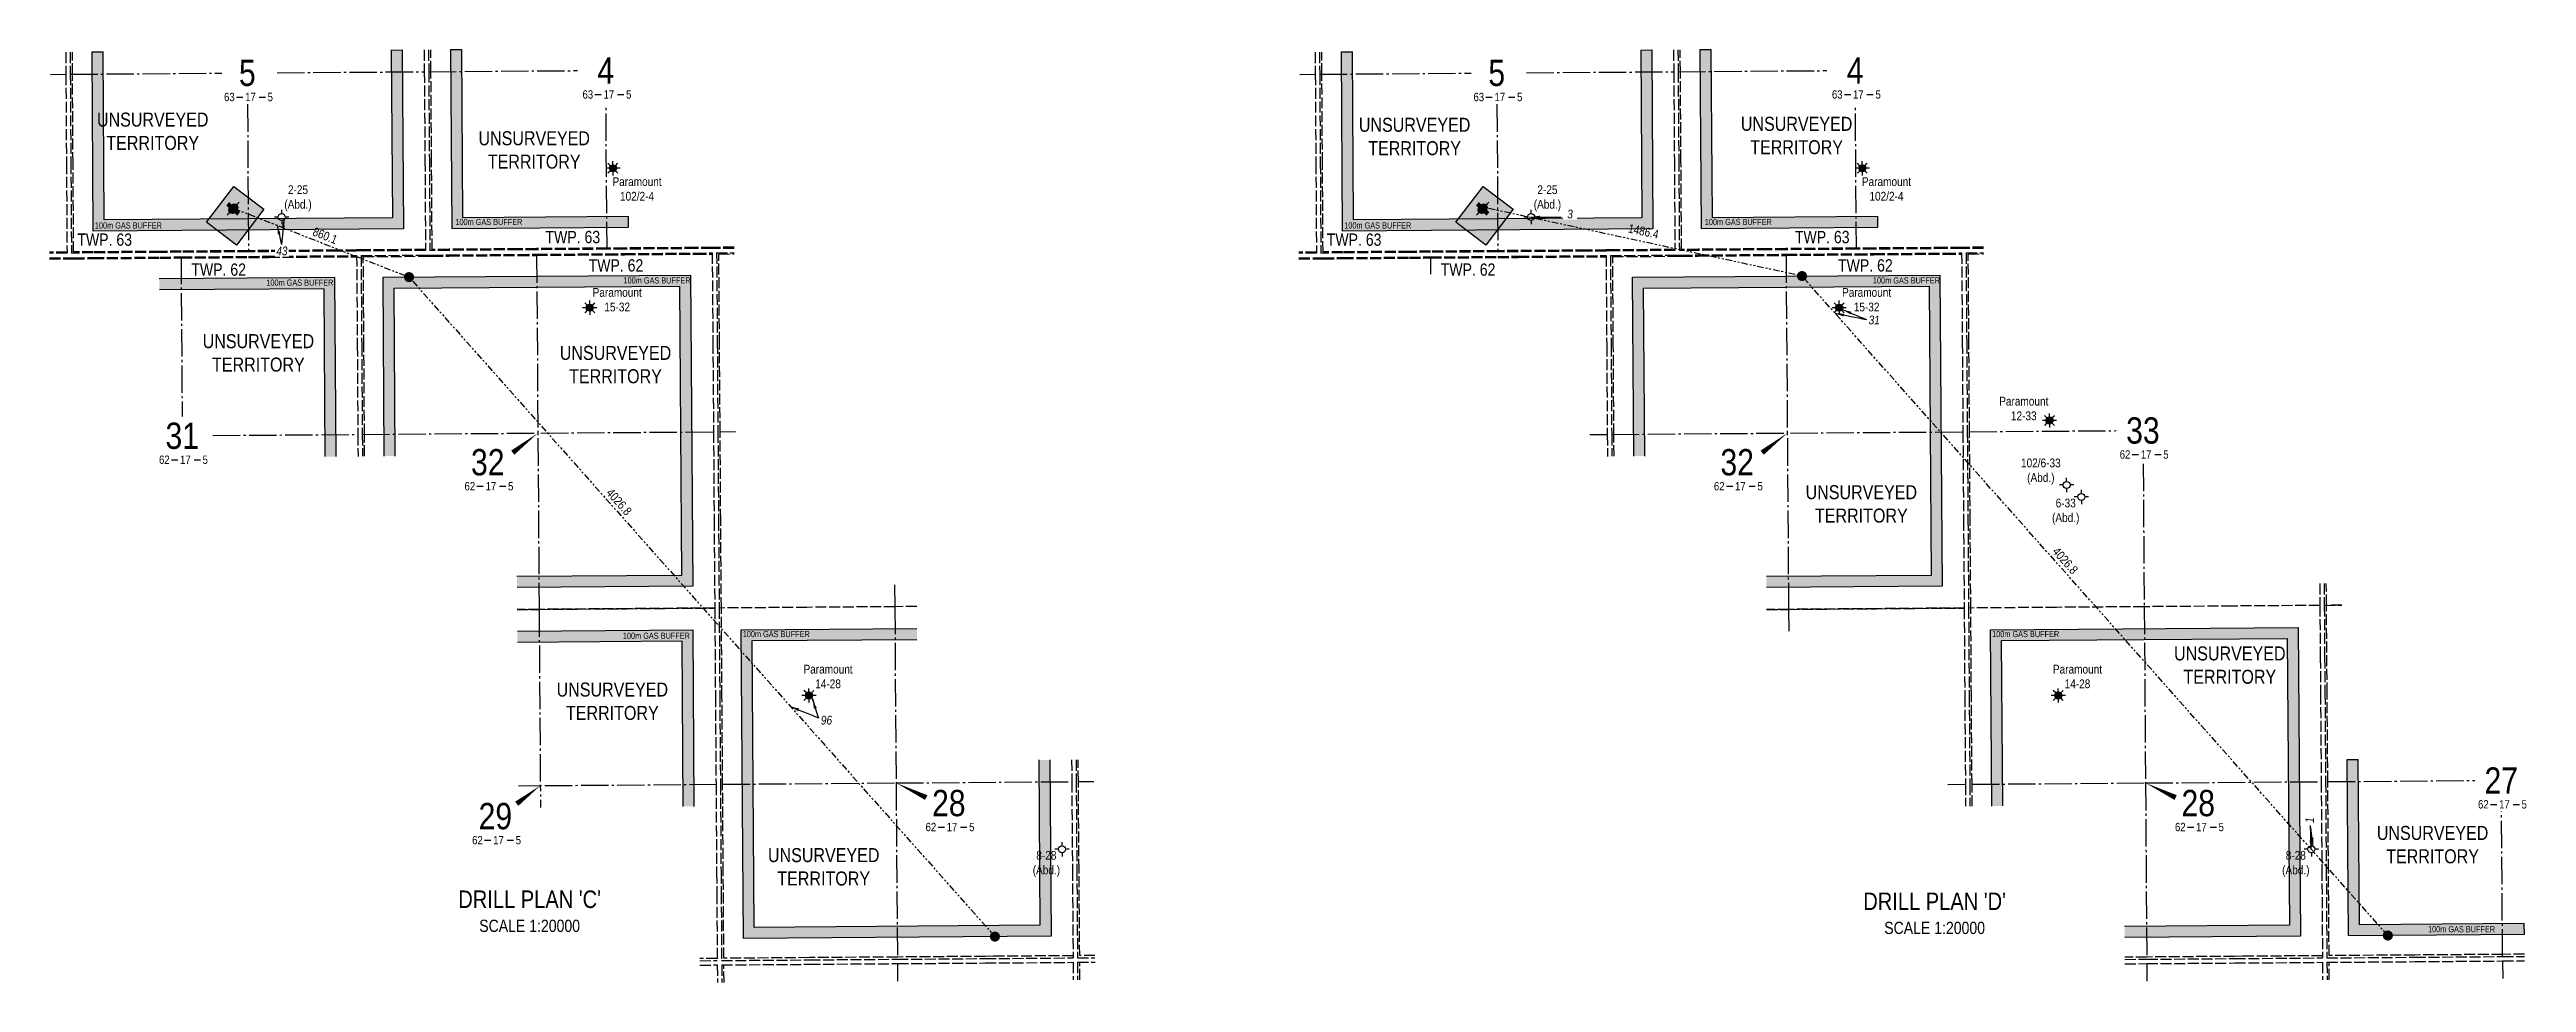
# Model space of a CAD drawing. Extents: x 522868 to 559106, y 6019929 to 6031707.
# Drawn here: x 547804 to 559106, y 6020583 to 6024839 of the extents above; entities that cross this region are included whole.
import ezdxf
from ezdxf.enums import TextEntityAlignment as Align

# ---------------------------------------------------------------- set-up
doc = ezdxf.new("R2010")
doc.units = 0
doc.header["$LTSCALE"] = 5
for name, pattern in [('foc-DRILLPATH', [14.75, 6, -1.75, 1.75, -1.75, 1.75, -1.75]), ('foc-QUARTERLINE', [33, 25, -3, 2, -3]), ('foc-UNSURVEYED', [12.5, 10, -2.5])]:
    doc.linetypes.add(name, pattern=pattern)
for name, color, linetype in [('10', 1, 'Continuous'), ('9', 3, 'Continuous'), ('ABADATA-DRILL-T', 8, 'Continuous'), ('AS-TARGET-GAS', 182, 'Continuous'), ('AS-TARGET-GAS-H', 181, 'Continuous'), ('D-TXT', 6, 'Continuous'), ('DETAIL-T', 7, 'Continuous'), ('L-BD', 7, 'Continuous'), ('L-MON', 1, 'Continuous'), ('L-SECLBL', 7, 'Continuous'), ('L-SECQ', 8, 'foc-QUARTERLINE'), ('L-UNS-T', 3, 'Continuous'), ('L-USEC', 7, 'foc-UNSURVEYED'), ('P-BUFFER-H 100m', 191, 'Continuous'), ('P-PDRILLPATH', 12, 'foc-DRILLPATH'), ('P-PROPOSED', 10, 'Continuous'), ('P-PROPOSED-H', 21, 'Continuous')]:
    doc.layers.add(name, color=color, linetype=linetype)
doc.layers.add('T-TIE-T', color=201, linetype='Continuous', lineweight=18)
doc.styles.add('80CG', font='ARIALN.TTF', dxfattribs={"height": 10})
doc.styles.add('80L', font='ARIALN.TTF', dxfattribs={"height": 10})
doc.styles.add('80LS', font='ARIALNI.TTF', dxfattribs={"height": 10})
doc.styles.add('SIMPLEX', font='ARIALN.TTF')
doc.dimstyles.new('Compass 5 000', dxfattribs={"dimscale": 5, "dimtxt": 9, "dimasz": 2, "dimexe": 0.2, "dimexo": 0.0625, "dimgap": 0.5, "dimtad": 0, "dimtih": 1, "dimtoh": 1, "dimzin": 0, "dimdsep": 46, "dimtxsty": '80CG', "dimcen": 0.1, "dimse1": 1, "dimse2": 1, "dimclrd": 256, "dimclrt": 256, "dimaunit": 1, "dimadec": 4, "dimazin": 0, "dimtfac": 0.06, "dimtofl": 0, "dimtmove": 0, "dimatfit": 1, "dimfxl": 0.2, "dimtolj": 1, "dimtzin": 0, "dimlwd": -1, "dimarcsym": 0})

msp = doc.modelspace()

# ---------------------------------------------------------------- texts
at = {"layer": 'ABADATA-DRILL-T', "linetype": 'Continuous', "attachment_point": 1, "style": '80L'}
for s, width, gutter_width, insert, char_height in [('\\pxqc;2-25 (Abd.)', 122.32732, 199.895, (548876.837, 6024220.165), 39.97892), ('\\pxqc;Paramount\\P102/2-4', 224.27449, 200, (550372.778, 6024256.916), 40), ('\\pxqc;2-25 (Abd.)', 122.32732, 199.895, (554577.608, 6024220.165), 39.97892), ('\\pxqc;Paramount\\P102/2-4', 224.27449, 200, (556073.55, 6024256.916), 40), ('\\pxqc;Paramount\\P15-32', 224.27449, 200, (550282.268, 6023751.537), 40), ('\\pxqc;Paramount\\P15-32', 224.27449, 200, (555983.04, 6023751.537), 40), ('\\pxqc;Paramount\\P12-33', 224.27449, 200, (556700.159, 6023255.151), 40), ('\\pxqc;102/6-33\\P(Abd.)', 179.1176, 200, (556800.568, 6022973.443), 40), ('\\pxqc;6-33\\P(Abd.)', 122.39181, 200, (556942.464, 6022790.592), 40), ('\\pxqc;Paramount\\P14-28', 224.27449, 200, (551244.437, 6022032.431), 40), ('\\pxqc;Paramount\\P14-28', 224.27449, 200, (556945.209, 6022032.431), 40), ('\\pxqc;8-28\\P(Abd.)', 122.39181, 200, (552291.554, 6021183.142), 40), ('\\pxqc;8-28\\P(Abd.)', 122.39181, 200, (557992.325, 6021183.142), 40)]:
    msp.add_mtext_dynamic_manual_height_columns(s, width=width, gutter_width=gutter_width, heights=[0], dxfattribs=dict(at, insert=insert, char_height=char_height))
at = {"layer": 'AS-TARGET-GAS', "char_height": 27.98525, "attachment_point": 1, "style": '80L'}
for insert in [(548011.16, 6024050.957), (549656.023, 6024066.846), (553711.932, 6024050.957), (555356.795, 6024066.846), (548793.651, 6023790.087), (550423.214, 6023800.144), (556123.986, 6023800.144), (550420.39, 6022178.936), (550967.17, 6022186.752), (556667.942, 6022186.752), (558656.816, 6020840.39)]:
    msp.add_mtext_dynamic_manual_height_columns('100m GAS BUFFER', width=350.55628, gutter_width=189.9, heights=[0], dxfattribs=dict(at, insert=insert))
at = {"layer": 'D-TXT', "color": 3, "char_height": 55.9705, "attachment_point": 1, "style": '80L'}
for s, insert in [('TWP. 63', (547931.314, 6024000.23)), ('TWP. 63', (550067.199, 6024012.039)), ('TWP. 63', (553632.086, 6024000.23)), ('TWP. 63', (555767.97, 6024012.039)), ('TWP. 62', (548451.241, 6023863.567)), ('TWP. 62', (550264.086, 6023882.639)), ('TWP. 62', (554152.012, 6023863.567)), ('TWP. 62', (555964.857, 6023882.639))]:
    msp.add_mtext_dynamic_manual_height_columns(s, width=405.36786, gutter_width=189.9, heights=[0], dxfattribs=dict(at, insert=insert))
at = {"layer": 'DETAIL-T', "color": 3, "char_height": 79.95784, "width": 1049.24096, "attachment_point": 5, "style": '80CG'}
for s, insert in [("\\pxqc;DRILL PLAN 'C'\\P{\\H0.7x;SCALE 1:20000}", (549994.891, 6020907.787)), ("\\pxqc;DRILL PLAN 'D'\\P{\\H0.7x;SCALE 1:20000}", (556405.475, 6020898.411))]:
    msp.add_mtext(s, dxfattribs=dict(at, insert=insert))
at = {"layer": 'L-BD', "linetype": 'Continuous', "style": '80L'}
for s, rotation, p in [('860.1', 338.5713, (549061.713, 6023990.6)), ('1486.4', 347.8325, (555077.211, 6024010.286)), ('4026.8', 311.6191, (550403.02, 6022775.577)), ('4026.8', 311.6191, (557001.531, 6022507.958))]:
    msp.add_text(s, height=39.9789, rotation=rotation, dxfattribs=at).set_placement(p, align=Align.MIDDLE)
at = {"layer": 'L-UNS-T', "color": 3, "char_height": 63.96628, "attachment_point": 5, "style": '80L'}
for insert in [(548275.061, 6024466.219), (555775.816, 6024446.814), (550015.668, 6024380.992), (554032.797, 6024442.392), (548757.256, 6023455.186), (550386.706, 6023401.758), (556071.12, 6022766.162), (557752.299, 6022030.637), (550372.259, 6021865.774), (558677.551, 6021211.59), (551336.649, 6021110.45)]:
    msp.add_mtext_dynamic_manual_height_columns('\\pxqc;UNSURVEYED TERRITORY', width=505.38855, gutter_width=189.9, heights=[0], dxfattribs=dict(at, insert=insert))
at = {"layer": 'T-TIE-T', "linetype": 'Continuous', "insert": (556104.352, 6023625.628), "char_height": 39.9789, "attachment_point": 1, "style": '80LS'}
msp.add_mtext_dynamic_manual_height_columns('31', width=573.60878, gutter_width=799.578, heights=[0], dxfattribs=at)
at = {"layer": 'T-TIE-T', "linetype": 'Continuous', "insert": (558096.818, 6021311.082), "char_height": 39.97892, "attachment_point": 1, "rotation": 90, "style": '80L'}
msp.add_mtext_dynamic_manual_height_columns('{\\fArial Narrow|b0|i1|c0|p34;1}', width=61.43482, gutter_width=199.895, heights=[0], dxfattribs=at)

# ---------------------------------------------------------------- blocks, each defined once
blk = doc.blocks.new('L-SECLBL')
at = {"layer": '9', "color": 7}
for p, q in [((-5.1, -27.8), (-12.3, -27.8)), ((20.7, -27.8), (13.5, -27.8))]:
    blk.add_line(p, q, dxfattribs=at)
at = {"layer": '10', "color": 2, "style": 'SIMPLEX'}
blk.add_attdef('SEC', text='', height=30, dxfattribs=at).set_placement((0, 0), align=Align.MIDDLE)
at = {"layer": '10', "color": 5, "style": '80L'}
blk.add_attdef('TWP', text='', height=9.5, dxfattribs=at).set_placement((-14.4, -27.4), align=Align.MIDDLE_RIGHT)
blk.add_attdef('RGE', text='', height=9.5, dxfattribs=at).set_placement((3.6, -27.4), align=Align.MIDDLE_CENTER)
blk.add_attdef('MER', text='', height=9.5, dxfattribs=at).set_placement((23.2, -27.4), align=Align.MIDDLE_LEFT)
blk = doc.blocks.new('GAS')
h = blk.add_hatch(color=255)
h.dxf.hatch_style = 1
edge = h.paths.add_edge_path()
edge.add_arc((0, 0), 0.9, 0, 360)
for p, q in [((-0.81, 0), (-1.62, 0)), ((-0.57, 0.57), (-1.14, 1.14)), ((0, 0.81), (0, 1.62)), ((0.57, 0.57), (1.14, 1.14)), ((1.62, 0), (0.81, 0)), ((-0.57, -0.57), (-1.14, -1.14)), ((0, -0.81), (0, -1.62)), ((1.14, -1.14), (0.57, -0.57))]:
    blk.add_line(p, q)
blk.add_circle((0, 0), 0.8)
blk = doc.blocks.new('GABD')
for p, q in [((-0.81, 0), (-1.62, 0)), ((0, 0.81), (0, 1.62)), ((1.62, 0), (0.81, 0)), ((0, -0.81), (0, -1.62))]:
    blk.add_line(p, q)
blk.add_circle((0, 0), 0.8)
blk = doc.blocks.new('plbh')
at = {"layer": 'L-MON'}
h = blk.add_hatch(color=255, dxfattribs=at)
h.dxf.hatch_style = 1
edge = h.paths.add_edge_path()
edge.add_arc((0, 0), 1.16, 0, 360)
h = blk.add_hatch(color=256, dxfattribs=at)
h.dxf.hatch_style = 1
h.paths.add_polyline_path([(-0.96, 0, 1), (0.96, 0, 1)])
h.paths.add_polyline_path([(0.91, 0, -1), (-0.91, 0, -1)], flags=16)
h.paths.add_polyline_path([(0.45, 0, -1), (-0.45, 0, -1)], flags=0)
h = blk.add_hatch(color=256, dxfattribs=at)
h.dxf.hatch_style = 1
h.paths.add_polyline_path([(-0.45, 0, 1), (0.45, 0, 1)])
h.paths.add_polyline_path([(0.4, 0, -1), (-0.4, 0, -1)], flags=16)
at = {"layer": 'L-MON', "color": 240}
for radius in [0.96, 0.91, 0.45, 0.4]:
    blk.add_circle((0, 0), radius, dxfattribs=at)
blk = doc.blocks.new('WC')
at = {"layer": 'L-MON'}
h = blk.add_hatch(color=255, dxfattribs=at)
h.dxf.hatch_style = 1
edge = h.paths.add_edge_path()
edge.add_arc((0, 0), 0.9, 0, 360)
at = {"layer": 'L-MON', "color": 240, "flags": 128}
for points in [[(-0.62, 0.5), (-1.23, 1.12)], [(0.52, 0.61), (1.13, 1.21)], [(-1.18, -1.18), (-0.56, -0.57)], [(1.16, -1.18), (0.56, -0.57)]]:
    blk.add_lwpolyline(points, dxfattribs=at)
at = {"layer": 'L-MON', "color": 240}
for radius in [0.8, 0.373]:
    blk.add_circle((0, 0), radius, dxfattribs=at)

# ---------------------------------------------------------------- hatches: boundary and pattern name
at = {"layer": 'AS-TARGET-GAS-H', "linetype": 'Continuous'}
h = msp.add_hatch(color=256, dxfattribs=at)
h.dxf.hatch_style = 1
h.paths.add_polyline_path([(549363.767, 6024837.303), (549369.025, 6024071.265), (548053.229, 6024061.857), (548048.242, 6024828.873), (547998.269, 6024828.548), (548003.582, 6024011.527), (549419.341, 6024021.649), (549413.74, 6024837.646)])
h = msp.add_hatch(color=256, dxfattribs=at)
h.dxf.hatch_style = 1
h.paths.add_polyline_path([(549633.736, 6024839.147), (549639.335, 6024023.222), (550445.888, 6024028.988), (550445.53, 6024078.96), (549688.964, 6024073.552), (549683.708, 6024839.49)])
h = msp.add_hatch(color=256, dxfattribs=at)
h.dxf.hatch_style = 1
h.paths.add_polyline_path([(555064.539, 6024837.303), (555069.797, 6024071.265), (553754.001, 6024061.857), (553749.013, 6024828.873), (553699.041, 6024828.548), (553704.353, 6024011.527), (555120.112, 6024021.649), (555114.511, 6024837.646)])
h = msp.add_hatch(color=256, dxfattribs=at)
h.dxf.hatch_style = 1
h.paths.add_polyline_path([(555334.507, 6024839.147), (555340.106, 6024023.222), (556146.659, 6024028.988), (556146.302, 6024078.96), (555389.736, 6024073.552), (555384.48, 6024839.49)])
h = msp.add_hatch(color=256, dxfattribs=at)
h.dxf.hatch_style = 1
h.paths.add_polyline_path([(548305.184, 6023792.801), (548305.513, 6023742.829), (549056.704, 6023748.388), (549061.875, 6022982.424), (549111.847, 6022982.793), (549106.339, 6023798.73)])
h = msp.add_hatch(color=256, dxfattribs=at)
h.dxf.hatch_style = 1
h.paths.add_polyline_path([(549381.821, 6022984.792), (549376.656, 6023750.756), (550679.145, 6023760.397), (550688.527, 6022440.18), (549937.096, 6022434.613), (549937.443, 6022384.641), (550738.855, 6022390.577), (550728.762, 6023810.739), (549326.347, 6023800.359), (549331.848, 6022984.421)])
h = msp.add_hatch(color=256, dxfattribs=at)
h.dxf.hatch_style = 1
h.paths.add_polyline_path([(555082.592, 6022984.792), (555077.428, 6023750.756), (556379.916, 6023760.397), (556389.299, 6022440.18), (555637.868, 6022434.613), (555638.214, 6022384.641), (556439.626, 6022390.577), (556429.533, 6023810.739), (555027.119, 6023800.359), (555032.62, 6022984.421)])
h = msp.add_hatch(color=256, dxfattribs=at)
h.dxf.hatch_style = 1
h.paths.add_polyline_path([(550696.017, 6021386.18), (550745.989, 6021386.55), (550740.275, 6022190.688), (549938.827, 6022184.751), (549939.174, 6022134.779), (550690.658, 6022140.345)])
h = msp.add_hatch(color=256, dxfattribs=at)
h.dxf.hatch_style = 1
h.paths.add_polyline_path([(552317.806, 6021598.108), (552323.433, 6020843.951), (551019.895, 6020834.289), (551010.597, 6022142.716), (551762.077, 6022148.289), (551761.713, 6022198.262), (550960.27, 6022192.318), (550970.278, 6020783.946), (552373.778, 6020794.349), (552367.778, 6021598.478)])
h = msp.add_hatch(color=256, dxfattribs=at)
h.dxf.hatch_style = 1
h.paths.add_polyline_path([(556716.728, 6021388.551), (556711.369, 6022142.716), (558014.441, 6022152.38), (558024.205, 6020843.951), (557272.491, 6020838.379), (557272.855, 6020788.407), (558074.55, 6020794.349), (558064.04, 6022202.723), (556661.042, 6022192.318), (556666.756, 6021388.18)])
h = msp.add_hatch(color=256, dxfattribs=at)
h.dxf.hatch_style = 1
h.paths.add_polyline_path([(559095.894, 6020851.896), (558344.144, 6020846.323), (558338.517, 6021600.261), (558288.545, 6021599.888), (558294.545, 6020795.98), (559096.264, 6020801.924)])
at = {"layer": 'P-PROPOSED-H', "linetype": 'Continuous'}
h = msp.add_hatch(color=256, dxfattribs=at)
h.dxf.hatch_style = 1
h.paths.add_polyline_path([(548781.936, 6024110.767), (548657.283, 6023947.437), (548520.269, 6024052.005), (548644.921, 6024215.335)])
h = msp.add_hatch(color=256, dxfattribs=at)
h.dxf.hatch_style = 1
h.paths.add_polyline_path([(554482.707, 6024110.767), (554358.055, 6023947.437), (554221.04, 6024052.005), (554345.693, 6024215.335)])

# ---------------------------------------------------------------- linework, layer by layer
at = {"layer": 'L-SECLBL', "flags": 128}
for points in [[(550032.509, 6023089.571, 0, 23.987, 0), (549917.795, 6023000.3, 0, 0, 0)], [(555733.28, 6023089.571, 0, 23.987, 0), (555618.566, 6023000.3, 0, 0, 0)], [(550043.65, 6021481.3, 0, 23.987, 0), (549936.063, 6021398.385, 0, 0, 0)], [(551666.898, 6021493.332, 0, 23.987, 0), (551804.385, 6021426.758, 0, 0, 0)], [(557367.67, 6021493.332, 0, 23.987, 0), (557505.157, 6021426.758, 0, 0, 0)]]:
    msp.add_lwpolyline(points, format="xyseb", dxfattribs=at)
at = {"layer": 'L-SECQ'}
for p, q in [((551661.041, 6022297.465), (551666.898, 6021493.332)), ((557361.812, 6022297.465), (557367.67, 6021493.332)), ((550875.381, 6021487.464), (551666.898, 6021493.332)), ((551666.898, 6021493.332), (552468.467, 6021499.275)), ((551666.898, 6021493.332), (551672.683, 6020699.257)), ((556576.153, 6021487.464), (557367.67, 6021493.332)), ((557367.67, 6021493.332), (558169.239, 6021499.275)), ((557367.67, 6021493.332), (557373.454, 6020699.257))]:
    msp.add_line(p, q, dxfattribs=at)
at = {"layer": 'L-SECQ', "flags": 128}
for points in [[(547809.036, 6024726.144), (547878.876, 6024726.643)], [(547898.993, 6024726.786), (548589.904, 6024731.725)], [(548842.828, 6024733.533), (549514.371, 6024738.334)], [(549534.477, 6024738.478), (550213.226, 6024743.332)], [(549534.477, 6024738.478), (549614.369, 6024739.049)], [(553509.807, 6024726.144), (553579.648, 6024726.643)], [(553599.764, 6024726.786), (554290.676, 6024731.725)], [(554543.599, 6024733.533), (555215.143, 6024738.334)], [(555235.249, 6024738.478), (555913.997, 6024743.332)], [(555235.249, 6024738.478), (555315.14, 6024739.049)], [(548707.631, 6024589.575), (548712.129, 6023916.761)], [(550347.919, 6023928.338), (550343.297, 6024584.17)], [(554408.402, 6024589.575), (554412.9, 6023916.761)], [(556048.69, 6023928.338), (556044.069, 6024584.17)], [(548404.47, 6023893.489), (548409.257, 6023165.003)], [(550026.891, 6023900.467), (550032.509, 6023089.571), (550833.795, 6023095.503)], [(554105.242, 6023893.489), (554105.761, 6023814.497)], [(555727.662, 6023900.467), (555733.28, 6023089.571), (556534.566, 6023095.503)], [(548549.821, 6023078.593), (549211.118, 6023083.489)], [(549231.224, 6023083.638), (550032.509, 6023089.571), (550038.08, 6022285.435)], [(550863.954, 6023095.727), (550933.739, 6023096.244)], [(554832.051, 6023082.898), (554911.89, 6023083.489)], [(554931.996, 6023083.638), (555733.28, 6023089.571), (555738.851, 6022285.435)], [(556564.725, 6023095.727), (557233.416, 6023100.687)], [(557357.062, 6022949.655), (557361.812, 6022297.465)], [(551660.313, 6022397.409), (551661.041, 6022297.465)], [(550038.08, 6022285.435), (550043.65, 6021481.3), (550845.223, 6021487.24)], [(555738.851, 6022285.435), (555739.543, 6022185.49)], [(552498.626, 6021499.498), (552568.412, 6021500.015)], [(556466.156, 6021486.649), (556545.995, 6021487.24)], [(558199.398, 6021499.498), (558869.958, 6021504.471)], [(549943.706, 6021480.559), (550043.65, 6021481.3), (550044.343, 6021381.355)], [(558997.056, 6020701.239), (558991.998, 6021363.274)], [(551672.903, 6020669.098), (551673.484, 6020589.258)], [(557373.674, 6020669.098), (557374.256, 6020589.258)], [(558997.21, 6020681.133), (558997.82, 6020601.295)]]:
    msp.add_lwpolyline(points, dxfattribs=at)
at = {"layer": 'L-USEC'}
for p, q in [((547878.218, 6024827.769), (547878.876, 6024726.643)), ((547898.324, 6024827.898), (547898.982, 6024726.774)), ((547909.035, 6024726.858), (547908.376, 6024827.963)), ((549513.685, 6024838.332), (549514.371, 6024738.334)), ((549533.791, 6024838.462), (549534.477, 6024738.472)), ((549544.529, 6024738.55), (549543.843, 6024838.527)), ((553578.99, 6024827.769), (553579.648, 6024726.643)), ((553599.096, 6024827.898), (553599.754, 6024726.774)), ((553609.806, 6024726.858), (553609.147, 6024827.963)), ((555214.456, 6024838.332), (555215.143, 6024738.334)), ((555234.562, 6024838.462), (555235.249, 6024738.472)), ((555245.301, 6024738.55), (555244.614, 6024838.527)), ((547878.876, 6024726.643), (547881.512, 6024321.196)), ((547898.982, 6024726.774), (547901.618, 6024321.327)), ((547911.671, 6024321.413), (547909.035, 6024726.858)), ((549514.371, 6024738.334), (549517.153, 6024332.891)), ((549534.477, 6024738.472), (549537.259, 6024333.029)), ((549547.313, 6024333.106), (549544.529, 6024738.55)), ((553579.648, 6024726.643), (553582.284, 6024321.196)), ((553599.754, 6024726.774), (553602.39, 6024321.327)), ((553612.443, 6024321.413), (553609.806, 6024726.858)), ((555215.143, 6024738.334), (555217.925, 6024332.891)), ((555235.249, 6024738.472), (555238.031, 6024333.029)), ((555248.085, 6024333.106), (555245.301, 6024738.55)), ((547881.512, 6024321.196), (547884.181, 6023910.72)), ((547901.618, 6024321.327), (547904.287, 6023910.867)), ((547914.307, 6023915.966), (547911.671, 6024321.413)), ((549517.153, 6024332.891), (549519.97, 6023922.416)), ((549537.259, 6024333.029), (549540.076, 6023922.563)), ((549550.094, 6023927.662), (549547.313, 6024333.106)), ((553582.284, 6024321.196), (553584.953, 6023910.72)), ((553602.39, 6024321.327), (553605.058, 6023910.867)), ((553615.078, 6023915.966), (553612.443, 6024321.413)), ((555217.925, 6024332.891), (555220.741, 6023922.416)), ((555238.031, 6024333.029), (555240.847, 6023922.563)), ((555250.865, 6023927.662), (555248.085, 6024333.106)), ((547884.148, 6023915.75), (547804.31, 6023915.179)), ((547884.184, 6023910.722), (547804.342, 6023910.152)), ((547804.479, 6023889.046), (547884.314, 6023889.637)), ((547804.512, 6023884.019), (547884.351, 6023884.609)), ((547884.314, 6023889.637), (547914.472, 6023889.86)), ((547884.351, 6023884.609), (547914.509, 6023884.832)), ((548003.761, 6023911.578), (547904.287, 6023910.867)), ((548003.725, 6023916.605), (547914.307, 6023915.966)), ((547914.472, 6023889.86), (548003.89, 6023890.523)), ((547914.509, 6023884.832), (548003.927, 6023885.495)), ((548308.17, 6023918.782), (548003.725, 6023916.605)), ((548308.206, 6023913.755), (548003.761, 6023911.578)), ((548003.89, 6023890.523), (548308.338, 6023892.774)), ((548003.927, 6023885.495), (548308.375, 6023887.747)), ((548404.299, 6023919.469), (548308.17, 6023918.782)), ((548404.335, 6023914.442), (548308.206, 6023913.755)), ((548308.338, 6023892.774), (548404.466, 6023893.486)), ((548308.375, 6023887.747), (548404.503, 6023888.459)), ((548712.096, 6023921.67), (548404.299, 6023919.469)), ((548712.132, 6023916.642), (548404.335, 6023914.442)), ((548404.466, 6023893.486), (548712.265, 6023895.764)), ((548404.503, 6023888.459), (548712.302, 6023890.737)), ((548804.868, 6023922.332), (548712.096, 6023921.67)), ((548804.904, 6023917.305), (548712.132, 6023916.642)), ((548712.265, 6023895.764), (548805.037, 6023896.451)), ((548712.302, 6023890.737), (548805.074, 6023891.424)), ((549116.016, 6023924.558), (548804.868, 6023922.332)), ((549116.051, 6023919.53), (548804.904, 6023917.305)), ((548805.037, 6023896.451), (549116.187, 6023898.753)), ((548805.074, 6023891.424), (549116.225, 6023893.726)), ((549205.437, 6023925.198), (549116.016, 6023924.558)), ((549205.473, 6023920.17), (549116.052, 6023919.53)), ((549116.187, 6023898.753), (549205.609, 6023899.415)), ((549116.225, 6023893.726), (549205.646, 6023894.388)), ((549235.596, 6023925.413), (549205.437, 6023925.198)), ((549235.632, 6023920.385), (549205.473, 6023920.17)), ((549205.612, 6023899.417), (549208.383, 6023488.939)), ((549225.729, 6023899.564), (549520.109, 6023901.744)), ((549225.729, 6023899.564), (549228.5, 6023489.075)), ((549519.935, 6023927.446), (549235.596, 6023925.413)), ((549519.971, 6023922.419), (549235.632, 6023920.385)), ((549235.804, 6023894.611), (549520.146, 6023896.716)), ((549238.541, 6023489.163), (549235.804, 6023894.611)), ((549520.109, 6023901.744), (549550.268, 6023901.967)), ((549520.146, 6023896.716), (549550.305, 6023896.939)), ((549626.143, 6023923.178), (549540.076, 6023922.563)), ((549626.107, 6023928.205), (549550.094, 6023927.662)), ((549550.268, 6023901.967), (549626.28, 6023902.53)), ((549550.305, 6023896.939), (549626.317, 6023897.503)), ((549943.957, 6023930.477), (549626.107, 6023928.205)), ((549943.993, 6023925.448), (549626.143, 6023923.175)), ((549626.28, 6023902.533), (549944.133, 6023904.885)), ((549626.317, 6023897.503), (549944.17, 6023899.855)), ((550026.678, 6023931.068), (549943.957, 6023930.477)), ((550026.714, 6023926.041), (549943.993, 6023925.45)), ((549944.133, 6023904.882), (550026.853, 6023905.494)), ((549944.17, 6023899.855), (550026.891, 6023900.467)), ((550347.883, 6023933.365), (550026.678, 6023931.068)), ((550347.919, 6023928.338), (550026.714, 6023926.041)), ((550026.853, 6023905.494), (550348.06, 6023907.872)), ((550026.891, 6023900.467), (550348.097, 6023902.844)), ((550427.247, 6023933.932), (550347.883, 6023933.365)), ((550427.283, 6023928.905), (550347.919, 6023928.338)), ((550348.06, 6023907.872), (550427.424, 6023908.459)), ((550348.097, 6023902.844), (550427.461, 6023903.432)), ((550751.803, 6023936.255), (550427.247, 6023933.932)), ((550751.839, 6023931.228), (550427.283, 6023928.905)), ((550427.424, 6023908.459), (550751.983, 6023910.861)), ((550427.461, 6023903.432), (550752.02, 6023905.834)), ((550827.816, 6023936.798), (550751.803, 6023936.255)), ((550827.852, 6023931.771), (550751.839, 6023931.228)), ((550751.983, 6023910.861), (550827.996, 6023911.424)), ((550752.02, 6023905.834), (550828.032, 6023906.396)), ((550857.975, 6023937.014), (550827.816, 6023936.798)), ((550858.011, 6023931.987), (550827.852, 6023931.771)), ((550827.996, 6023911.424), (550830.914, 6023500.95)), ((550848.102, 6023911.573), (550927.941, 6023912.165)), ((550848.102, 6023911.573), (550851.02, 6023501.093)), ((550927.76, 6023937.514), (550857.975, 6023937.014)), ((550927.796, 6023932.486), (550858.011, 6023931.987)), ((550858.19, 6023906.62), (550927.976, 6023907.138)), ((550861.072, 6023501.174), (550858.19, 6023906.62)), ((553584.92, 6023915.75), (553505.081, 6023915.179)), ((553584.956, 6023910.722), (553505.114, 6023910.152)), ((553505.251, 6023889.046), (553585.085, 6023889.637)), ((553505.284, 6023884.019), (553585.122, 6023884.609)), ((553585.085, 6023889.637), (553615.244, 6023889.86)), ((553585.122, 6023884.609), (553615.281, 6023884.832)), ((553704.533, 6023911.578), (553605.058, 6023910.867)), ((553704.497, 6023916.605), (553615.078, 6023915.966)), ((553615.244, 6023889.86), (553704.662, 6023890.523)), ((553615.281, 6023884.832), (553704.699, 6023885.495)), ((554008.941, 6023918.782), (553704.497, 6023916.605)), ((554008.977, 6023913.755), (553704.533, 6023911.578)), ((553704.662, 6023890.523), (554009.109, 6023892.774)), ((553704.699, 6023885.495), (554009.146, 6023887.747)), ((554105.07, 6023919.469), (554008.941, 6023918.782)), ((554105.106, 6023914.442), (554008.977, 6023913.755)), ((554009.109, 6023892.774), (554105.237, 6023893.486)), ((554009.146, 6023887.747), (554105.275, 6023888.459)), ((554412.867, 6023921.67), (554105.07, 6023919.469)), ((554412.903, 6023916.642), (554105.106, 6023914.442)), ((554105.237, 6023893.486), (554413.037, 6023895.764)), ((554105.275, 6023888.459), (554413.074, 6023890.737)), ((554505.639, 6023922.332), (554412.867, 6023921.67)), ((554505.675, 6023917.305), (554412.903, 6023916.642)), ((554413.037, 6023895.764), (554505.808, 6023896.451)), ((554413.074, 6023890.737), (554505.846, 6023891.424)), ((554816.787, 6023924.558), (554505.639, 6023922.332)), ((554816.823, 6023919.53), (554505.675, 6023917.305)), ((554505.808, 6023896.451), (554816.959, 6023898.753)), ((554505.846, 6023891.424), (554816.996, 6023893.726)), ((554906.209, 6023925.198), (554816.787, 6023924.558)), ((554906.245, 6023920.17), (554816.823, 6023919.53)), ((554816.959, 6023898.753), (554906.381, 6023899.415)), ((554816.996, 6023893.726), (554906.418, 6023894.388)), ((554936.368, 6023925.413), (554906.209, 6023925.198)), ((554936.404, 6023920.385), (554906.245, 6023920.17)), ((554906.384, 6023899.417), (554909.155, 6023488.939)), ((554926.5, 6023899.564), (555220.88, 6023901.744)), ((554926.5, 6023899.564), (554929.271, 6023489.075)), ((555220.707, 6023927.446), (554936.368, 6023925.413)), ((555220.743, 6023922.419), (554936.404, 6023920.385)), ((554936.576, 6023894.611), (555220.918, 6023896.716)), ((554939.312, 6023489.163), (554936.576, 6023894.611)), ((555220.881, 6023901.744), (555251.039, 6023901.967)), ((555220.918, 6023896.716), (555251.076, 6023896.939)), ((555326.915, 6023923.178), (555240.847, 6023922.563)), ((555326.879, 6023928.205), (555250.865, 6023927.662)), ((555251.039, 6023901.967), (555327.051, 6023902.53)), ((555251.076, 6023896.939), (555327.088, 6023897.503)), ((555644.729, 6023930.477), (555326.879, 6023928.205)), ((555644.764, 6023925.448), (555326.915, 6023923.175)), ((555327.051, 6023902.533), (555644.904, 6023904.885)), ((555327.088, 6023897.503), (555644.942, 6023899.855)), ((555727.449, 6023931.068), (555644.729, 6023930.477)), ((555727.485, 6023926.041), (555644.764, 6023925.45)), ((555644.904, 6023904.882), (555727.625, 6023905.494)), ((555644.942, 6023899.855), (555727.662, 6023900.467)), ((556048.654, 6023933.365), (555727.449, 6023931.068)), ((556048.69, 6023928.338), (555727.485, 6023926.041)), ((555727.625, 6023905.494), (556048.831, 6023907.872)), ((555727.662, 6023900.467), (556048.868, 6023902.844)), ((556128.019, 6023933.932), (556048.654, 6023933.365)), ((556128.054, 6023928.905), (556048.69, 6023928.338)), ((556048.831, 6023907.872), (556128.195, 6023908.459)), ((556048.868, 6023902.844), (556128.232, 6023903.432)), ((556452.574, 6023936.255), (556128.019, 6023933.932)), ((556452.61, 6023931.228), (556128.054, 6023928.905)), ((556128.195, 6023908.459), (556452.755, 6023910.861)), ((556128.232, 6023903.432), (556452.792, 6023905.834)), ((556528.587, 6023936.798), (556452.574, 6023936.255)), ((556528.623, 6023931.771), (556452.61, 6023931.228)), ((556452.755, 6023910.861), (556528.767, 6023911.424)), ((556452.792, 6023905.834), (556528.803, 6023906.396)), ((556558.746, 6023937.014), (556528.587, 6023936.798)), ((556558.782, 6023931.987), (556528.623, 6023931.771)), ((556528.767, 6023911.424), (556531.685, 6023500.95)), ((556548.873, 6023911.573), (556628.712, 6023912.165)), ((556548.873, 6023911.573), (556551.791, 6023501.093)), ((556628.532, 6023937.514), (556558.746, 6023937.014)), ((556628.568, 6023932.486), (556558.782, 6023931.987)), ((556558.962, 6023906.62), (556628.748, 6023907.138)), ((556561.844, 6023501.174), (556558.962, 6023906.62)), ((549208.383, 6023488.939), (549211.118, 6023083.489)), ((549228.489, 6023489.075), (549231.224, 6023083.625)), ((549241.276, 6023083.712), (549238.541, 6023489.163)), ((550830.914, 6023500.95), (550833.795, 6023095.503)), ((550851.02, 6023501.093), (550853.901, 6023095.646)), ((550863.954, 6023095.727), (550861.072, 6023501.174)), ((554909.155, 6023488.939), (554911.89, 6023083.489)), ((554929.26, 6023489.075), (554931.996, 6023083.625)), ((554942.048, 6023083.712), (554939.312, 6023489.163)), ((556531.685, 6023500.95), (556534.566, 6023095.503)), ((556551.791, 6023501.093), (556554.672, 6023095.646)), ((556564.725, 6023095.727), (556561.844, 6023501.174)), ((549211.118, 6023083.489), (549211.793, 6022983.531)), ((549231.224, 6023083.625), (549231.899, 6022983.68)), ((549241.951, 6022983.754), (549241.276, 6023083.712)), ((550833.795, 6023095.503), (550836.652, 6022693.439)), ((550853.901, 6023095.646), (550856.758, 6022693.581)), ((550866.811, 6022693.662), (550863.954, 6023095.727)), ((554911.89, 6023083.489), (554912.564, 6022983.531)), ((554931.996, 6023083.625), (554932.67, 6022983.68)), ((554942.723, 6022983.754), (554942.048, 6023083.712)), ((556534.566, 6023095.503), (556537.424, 6022693.439)), ((556554.672, 6023095.646), (556557.53, 6022693.581)), ((556567.582, 6022693.662), (556564.725, 6023095.727)), ((550836.652, 6022693.439), (550839.51, 6022291.373)), ((550856.758, 6022693.581), (550859.615, 6022291.516)), ((550869.668, 6022291.596), (550866.811, 6022693.662)), ((556537.424, 6022693.439), (556540.281, 6022291.373)), ((556557.53, 6022693.581), (556560.387, 6022291.516)), ((556570.439, 6022291.596), (556567.582, 6022693.662)), ((558162.493, 6022403.353), (558163.239, 6022303.409)), ((558182.599, 6022403.502), (558183.345, 6022303.559)), ((558193.398, 6022303.632), (558192.652, 6022403.577)), ((549938.135, 6022284.695), (550038.08, 6022285.435)), ((550038.08, 6022285.435), (549938.135, 6022284.695)), ((550038.08, 6022285.435), (550438.794, 6022288.404)), ((550438.794, 6022288.404), (550038.08, 6022285.435)), ((550438.794, 6022288.404), (550839.51, 6022291.373)), ((550839.51, 6022291.373), (550438.794, 6022288.404)), ((550839.51, 6022291.373), (550842.367, 6021889.307)), ((551260.322, 6022294.493), (550859.615, 6022291.522)), ((550859.615, 6022291.516), (550862.473, 6021889.45)), ((550872.525, 6021889.53), (550869.668, 6022291.596)), ((551661.041, 6022297.465), (551260.322, 6022294.493)), ((551760.985, 6022298.206), (551661.041, 6022297.465)), ((555638.906, 6022284.695), (555738.851, 6022285.435)), ((555738.851, 6022285.435), (555638.906, 6022284.695)), ((555738.851, 6022285.435), (556139.566, 6022288.404)), ((556139.566, 6022288.404), (555738.851, 6022285.435)), ((556139.566, 6022288.404), (556540.281, 6022291.373)), ((556540.281, 6022291.373), (556139.566, 6022288.404)), ((556540.281, 6022291.373), (556543.139, 6021889.307)), ((556961.093, 6022294.493), (556560.387, 6022291.522)), ((556560.387, 6022291.516), (556563.244, 6021889.45)), ((556573.296, 6021889.53), (556570.439, 6022291.596)), ((557361.812, 6022297.465), (556961.093, 6022294.493)), ((557762.525, 6022300.437), (557361.812, 6022297.465)), ((558163.239, 6022303.409), (557762.525, 6022300.437)), ((558163.239, 6022303.409), (558165.016, 6022065.296)), ((558183.345, 6022303.558), (558263.184, 6022304.149)), ((558183.345, 6022303.559), (558185.121, 6022065.446)), ((558263.184, 6022304.149), (558193.398, 6022303.632)), ((558196.398, 6021901.566), (558193.398, 6022303.632)), ((558165.016, 6022065.296), (558166.239, 6021901.342)), ((558185.121, 6022065.446), (558186.345, 6021901.492)), ((550842.367, 6021889.307), (550845.223, 6021487.24)), ((550862.473, 6021889.449), (550865.329, 6021487.383)), ((550875.381, 6021487.464), (550872.525, 6021889.53)), ((556543.139, 6021889.307), (556545.995, 6021487.24)), ((556563.244, 6021889.449), (556566.1, 6021487.383)), ((556576.153, 6021487.464), (556573.296, 6021889.53)), ((558166.239, 6021901.342), (558169.239, 6021499.275)), ((558186.345, 6021901.492), (558189.344, 6021499.425)), ((558199.398, 6021499.498), (558196.398, 6021901.566)), ((552467.722, 6021599.219), (552468.467, 6021499.275)), ((552487.827, 6021599.368), (552488.573, 6021499.425)), ((552498.626, 6021499.498), (552497.88, 6021599.443)), ((550845.223, 6021487.24), (550848.08, 6021085.169)), ((550865.329, 6021487.383), (550868.186, 6021085.311)), ((550878.239, 6021085.393), (550875.381, 6021487.464)), ((552468.467, 6021499.275), (552471.468, 6021097.204)), ((552488.573, 6021499.425), (552491.574, 6021097.354)), ((552501.626, 6021097.428), (552498.626, 6021499.498)), ((556545.995, 6021487.24), (556546.705, 6021387.289)), ((556566.1, 6021487.383), (556566.811, 6021387.438)), ((556576.863, 6021387.513), (556576.153, 6021487.464)), ((558169.239, 6021499.275), (558172.24, 6021097.204)), ((558189.344, 6021499.425), (558192.346, 6021097.354)), ((558202.398, 6021097.428), (558199.398, 6021499.498)), ((550848.08, 6021085.169), (550848.753, 6020990.49)), ((550868.186, 6021085.312), (550868.859, 6020990.632)), ((550881.024, 6020693.388), (550878.239, 6021085.393)), ((552471.468, 6021097.204), (552474.469, 6020695.145)), ((552491.574, 6021097.354), (552494.574, 6020695.294)), ((552504.552, 6020705.422), (552501.626, 6021097.428)), ((558172.24, 6021097.204), (558175.24, 6020695.145)), ((558192.346, 6021097.354), (558195.346, 6020695.294)), ((558205.323, 6020705.422), (558202.398, 6021097.428)), ((550848.753, 6020990.49), (550850.938, 6020683.112)), ((550868.859, 6020990.632), (550871.043, 6020683.261)), ((550850.866, 6020693.165), (550771.027, 6020692.573)), ((551271.822, 6020696.284), (550881.024, 6020693.388)), ((551672.683, 6020699.257), (551271.822, 6020696.284)), ((552073.538, 6020702.211), (551672.683, 6020699.257)), ((551672.754, 6020689.203), (552073.612, 6020692.174)), ((552111.054, 6020702.488), (552073.538, 6020702.211)), ((552073.612, 6020692.174), (552474.469, 6020695.145)), ((552474.394, 6020705.197), (552111.054, 6020702.488)), ((552494.574, 6020695.294), (552574.413, 6020695.886)), ((552574.338, 6020705.939), (552504.552, 6020705.422)), ((557373.454, 6020699.257), (557273.51, 6020698.516)), ((557774.31, 6020702.211), (557373.454, 6020699.257)), ((557373.525, 6020689.203), (557774.383, 6020692.174)), ((557811.825, 6020702.488), (557774.31, 6020702.211)), ((557774.383, 6020692.174), (558175.24, 6020695.145)), ((558175.165, 6020705.197), (557811.825, 6020702.488)), ((558195.346, 6020695.294), (558596.198, 6020698.267)), ((558596.12, 6020708.319), (558205.323, 6020705.422)), ((558996.979, 6020711.292), (558596.12, 6020708.319)), ((558596.198, 6020698.267), (558997.061, 6020701.239)), ((559096.928, 6020712.032), (558996.979, 6020711.292)), ((558997.061, 6020701.239), (559097.005, 6020701.98)), ((550771.099, 6020682.52), (550850.938, 6020683.112)), ((550771.242, 6020662.414), (550851.08, 6020663.006)), ((550851.08, 6020663.006), (550851.647, 6020583.165)), ((550871.043, 6020683.261), (551271.89, 6020686.232)), ((550871.186, 6020663.155), (551272.039, 6020666.126)), ((550871.186, 6020663.155), (550871.753, 6020583.314)), ((550881.806, 6020583.389), (550881.239, 6020663.229)), ((551271.89, 6020686.232), (551672.754, 6020689.203)), ((551272.039, 6020666.126), (551672.903, 6020669.098)), ((551672.903, 6020669.098), (552073.761, 6020672.068)), ((552073.761, 6020672.068), (552474.619, 6020675.039)), ((552474.619, 6020675.039), (552475.215, 6020595.202)), ((552494.725, 6020675.189), (552574.563, 6020675.781)), ((552494.725, 6020675.189), (552495.32, 6020595.351)), ((552505.373, 6020595.425), (552504.777, 6020675.263)), ((557273.583, 6020688.463), (557373.525, 6020689.203)), ((557273.729, 6020668.357), (557373.674, 6020669.098)), ((557373.674, 6020669.098), (557774.532, 6020672.068)), ((557774.532, 6020672.068), (558175.39, 6020675.039)), ((558175.39, 6020675.039), (558175.986, 6020595.202)), ((558195.496, 6020675.189), (558596.347, 6020678.161)), ((558195.496, 6020675.189), (558196.092, 6020595.351)), ((558206.144, 6020595.425), (558205.549, 6020675.263)), ((558596.347, 6020678.161), (558997.21, 6020681.133)), ((558997.21, 6020681.133), (559097.159, 6020681.874))]:
    msp.add_line(p, q, dxfattribs=at)
at = {"layer": 'P-BUFFER-H 100m', "linetype": 'Continuous', "flags": 128}
for points in [[(549413.74, 6024837.646), (549419.341, 6024021.649), (548003.582, 6024011.527), (547998.269, 6024828.548)], [(547998.269, 6024828.548), (548048.242, 6024828.873)], [(549363.767, 6024837.303), (549369.025, 6024071.265), (548053.229, 6024061.857), (548048.242, 6024828.873)], [(549363.767, 6024837.303), (549413.74, 6024837.646)], [(549633.736, 6024839.147), (549683.708, 6024839.49)], [(549633.736, 6024839.147), (549639.335, 6024023.222), (550445.888, 6024028.988)], [(549683.708, 6024839.49), (549688.964, 6024073.552), (550445.53, 6024078.96)], [(555114.511, 6024837.646), (555120.112, 6024021.649), (553704.353, 6024011.527), (553699.041, 6024828.548)], [(553699.041, 6024828.548), (553749.013, 6024828.873)], [(555064.539, 6024837.303), (555069.797, 6024071.265), (553754.001, 6024061.857), (553749.013, 6024828.873)], [(555064.539, 6024837.303), (555114.511, 6024837.646)], [(555334.507, 6024839.147), (555384.48, 6024839.49)], [(555334.507, 6024839.147), (555340.106, 6024023.222), (556146.659, 6024028.988)], [(555384.48, 6024839.49), (555389.736, 6024073.552), (556146.302, 6024078.96)], [(550445.888, 6024028.988), (550445.53, 6024078.96)], [(556146.659, 6024028.988), (556146.302, 6024078.96)], [(549111.847, 6022982.793), (549106.339, 6023798.73), (548305.184, 6023792.801)], [(549061.875, 6022982.424), (549056.704, 6023748.388), (548305.513, 6023742.829)], [(549331.848, 6022984.421), (549326.347, 6023800.359), (550728.762, 6023810.739), (550738.855, 6022390.577), (549937.443, 6022384.641)], [(549381.821, 6022984.792), (549376.656, 6023750.756), (550679.145, 6023760.397), (550688.527, 6022440.18), (549937.096, 6022434.613)], [(555032.62, 6022984.421), (555027.119, 6023800.359), (556429.533, 6023810.739), (556439.626, 6022390.577), (555638.214, 6022384.641)], [(555082.592, 6022984.792), (555077.428, 6023750.756), (556379.916, 6023760.397), (556389.299, 6022440.18), (555637.868, 6022434.613)], [(550745.989, 6021386.55), (550740.275, 6022190.688), (549938.827, 6022184.751)], [(552367.778, 6021598.478), (552373.778, 6020794.349), (550970.278, 6020783.946), (550960.27, 6022192.318), (551761.713, 6022198.262)], [(556666.756, 6021388.18), (556661.042, 6022192.318), (558064.04, 6022202.723), (558074.55, 6020794.349), (557272.855, 6020788.407)], [(550696.017, 6021386.18), (550690.658, 6022140.345), (549939.174, 6022134.779)], [(552317.806, 6021598.108), (552323.433, 6020843.951), (551019.895, 6020834.289), (551010.597, 6022142.716), (551762.077, 6022148.289)], [(556716.728, 6021388.551), (556711.369, 6022142.716), (558014.441, 6022152.38), (558024.205, 6020843.951), (557272.491, 6020838.379)], [(558288.545, 6021599.888), (558338.517, 6021600.261)], [(559096.264, 6020801.924), (558294.545, 6020795.98), (558288.545, 6021599.888)], [(559095.894, 6020851.896), (558344.144, 6020846.323), (558338.517, 6021600.261)], [(559096.264, 6020801.924), (559095.894, 6020851.896)]]:
    msp.add_lwpolyline(points, dxfattribs=at)
at = {"layer": 'P-PDRILLPATH', "flags": 128}
for points in [[(548644.444, 6024115.272), (549444.64, 6023801.216), (552117.727, 6020792.465)], [(558473.498, 6020797.314), (555800.41, 6023806.066), (554348.2, 6024119.183)]]:
    msp.add_lwpolyline(points, dxfattribs=at)
at = {"layer": 'P-PROPOSED'}
for points in [[(548781.936, 6024110.767), (548657.283, 6023947.437), (548520.269, 6024052.005), (548644.921, 6024215.335), (548781.936, 6024110.767)], [(554482.707, 6024110.767), (554358.055, 6023947.437), (554221.04, 6024052.005), (554345.693, 6024215.335), (554482.707, 6024110.767)]]:
    msp.add_lwpolyline(points, close=True, dxfattribs=at)

# ---------------------------------------------------------------- block references
at = {"layer": 'ABADATA-DRILL-T', "linetype": 'Continuous'}
for name, p, xscale, yscale, zscale in [('GAS', (550374.862, 6024297.842), 19.99999999999982, 19.99999999999982, 19.99999999999982), ('GAS', (556075.634, 6024297.842), 19.99999999999982, 19.99999999999982, 19.99999999999982), ('GABD', (548863.73, 6024075.243), 19.98946099999986, 19.98946099999986, 19.98946099999986), ('GABD', (554564.501, 6024075.243), 19.98946099999986, 19.98946099999986, 19.98946099999986), ('GAS', (550269.094, 6023661.741), 19.99999999999983, 19.99999999999983, 19.99999999999983), ('GAS', (555969.866, 6023661.741), 19.99999999999983, 19.99999999999983, 19.99999999999983), ('GAS', (556929.378, 6023147.312), 19.99999999999983, 19.99999999999983, 19.99999999999983), ('GABD', (557007.632, 6022852.89), 19.99999999999983, 19.99999999999983, 19.99999999999983), ('GABD', (557074.886, 6022798.405), 19.99999999999983, 19.99999999999983, 19.99999999999983), ('GAS', (551269.082, 6021892.451), 19.99999999999983, 19.99999999999983, 19.99999999999983), ('GAS', (556969.853, 6021892.451), 19.99999999999983, 19.99999999999983, 19.99999999999983), ('GABD', (552423.975, 6021190.955), 19.99999999999983, 19.99999999999983, 19.99999999999983), ('GABD', (558124.747, 6021190.955), 19.99999999999983, 19.99999999999983, 19.99999999999983)]:
    msp.add_blockref(name, p, dxfattribs=dict(at, xscale=xscale, yscale=yscale, zscale=zscale))
at = {"layer": 'L-MON', "xscale": 19.98946099999984, "yscale": 19.98946099999984, "zscale": 19.98946099999984}
for p in [(548638.474, 6024107.45), (548641.459, 6024111.361), (548644.444, 6024115.272), (548647.429, 6024119.183), (554339.246, 6024107.45), (554342.231, 6024111.361), (554345.215, 6024115.272), (554348.2, 6024119.183)]:
    msp.add_blockref('WC', p, dxfattribs=at)
at = {"layer": 'L-MON', "linetype": 'Continuous', "xscale": 19.98946099999984, "yscale": 19.98946099999984, "zscale": 19.98946099999984}
for p in [(549444.64, 6023801.216), (555800.41, 6023806.066), (552117.727, 6020792.465), (558473.498, 6020797.314)]:
    msp.add_blockref('plbh', p, dxfattribs=at)
at = {"layer": 'L-SECLBL', "color": 2, "xscale": 3.997892199999969, "yscale": 3.997892199999969, "zscale": 3.997892199999969}
for p, values in [((548706.682, 6024732.56), {'SEC': '5', 'TWP': '63', 'RGE': '17', 'MER': '5'}), ((550342.169, 6024744.254), {'SEC': '4', 'TWP': '63', 'RGE': '17', 'MER': '5'}), ((554407.454, 6024732.56), {'SEC': '5', 'TWP': '63', 'RGE': '17', 'MER': '5'}), ((556042.941, 6024744.254), {'SEC': '4', 'TWP': '63', 'RGE': '17', 'MER': '5'}), ((548409.833, 6023077.557), {'SEC': '31', 'TWP': '62', 'RGE': '17', 'MER': '5'}), ((557355.955, 6023101.596), {'SEC': '33', 'TWP': '62', 'RGE': '17', 'MER': '5'}), ((549803.801, 6022956.832), {'SEC': '32', 'TWP': '62', 'RGE': '17', 'MER': '5'}), ((555504.572, 6022956.832), {'SEC': '32', 'TWP': '62', 'RGE': '17', 'MER': '5'}), ((558990.912, 6021505.368), {'SEC': '27', 'TWP': '62', 'RGE': '17', 'MER': '5'}), ((549838.583, 6021342.076), {'SEC': '29', 'TWP': '62', 'RGE': '17', 'MER': '5'}), ((551907.477, 6021401.831), {'SEC': '28', 'TWP': '62', 'RGE': '17', 'MER': '5'}), ((557608.248, 6021401.831), {'SEC': '28', 'TWP': '62', 'RGE': '17', 'MER': '5'})]:
    msp.add_blockref('L-SECLBL', p, dxfattribs=at).add_auto_attribs(values)

msp.set_redraw_order([(e.dxf.handle, doc.entitydb.next_handle()) for e in msp.query("TEXT MTEXT ATTDEF DIMENSION ARC_DIMENSION")])  # texts and dimensions are drawn at this point

# ---------------------------------------------------------------- leaders
at = {"layer": 'T-TIE-T', "linetype": 'Continuous', "path_type": 1}
for points, override in [([(554564.501, 6024075.243), (554700.842, 6024075.194)], {"dimasz": 8, "dimgap": 0.5, "dimtad": 0}), ([(548843.459, 6024037.164), (548862.284, 6023950.001)], {"dimasz": 8, "dimgap": 0.5, "dimtad": 0}), ([(548874.593, 6024068.037), (548862.284, 6023950.001)], {"dimasz": 8, "dimgap": 0.5, "dimtad": 0}), ([(554564.89, 6024072.461), (554700.842, 6024075.194)], {"dimasz": 8, "dimgap": 0.5, "dimtad": 0}), ([(555951.493, 6023636.011), (556094.511, 6023607.827)], {"dimasz": 8, "dimgap": 0.5, "dimtad": 0}), ([(555986.442, 6023652.338), (556094.511, 6023607.827)], {"dimasz": 8, "dimgap": 0.5, "dimtad": 0}), ([(551185.482, 6021841.772), (551312.189, 6021790.671)], {"dimasz": 8, "dimgap": 0.5, "dimtad": 0}), ([(551286.21, 6021872.122), (551312.189, 6021790.671)], {"dimasz": 8, "dimgap": 0.5, "dimtad": 0}), ([(558123.656, 6021191.086), (558120.627, 6021299.39)], {"dimasz": 8}), ([(558132.079, 6021205.176), (558120.627, 6021299.39)], {"dimasz": 8})]:
    msp.add_leader(points, dimstyle='Compass 5 000', override=override, dxfattribs=at)

# ---------------------------------------------------------------- next in the draw order: texts
at = {"layer": 'T-TIE-T', "linetype": 'Continuous', "attachment_point": 2, "rotation": 0.4239144, "style": '80LS', "bg_fill": 3, "box_fill_scale": 1.15, "bg_fill_color": 256, "bg_fill_true_color": 256, "bg_fill_transparency": 0}
for s, insert, char_height, width in [('3', (554741.83, 6024109.094), 39.979, 51.39609), ('43', (548864.295, 6023940.73), 39.9789, 51.39609), ('96', (551349.166, 6021799.849), 39.9789, 51.91424)]:
    msp.add_mtext(s, dxfattribs=dict(at, insert=insert, char_height=char_height, width=width))

doc.saveas('drawing.dxf')
